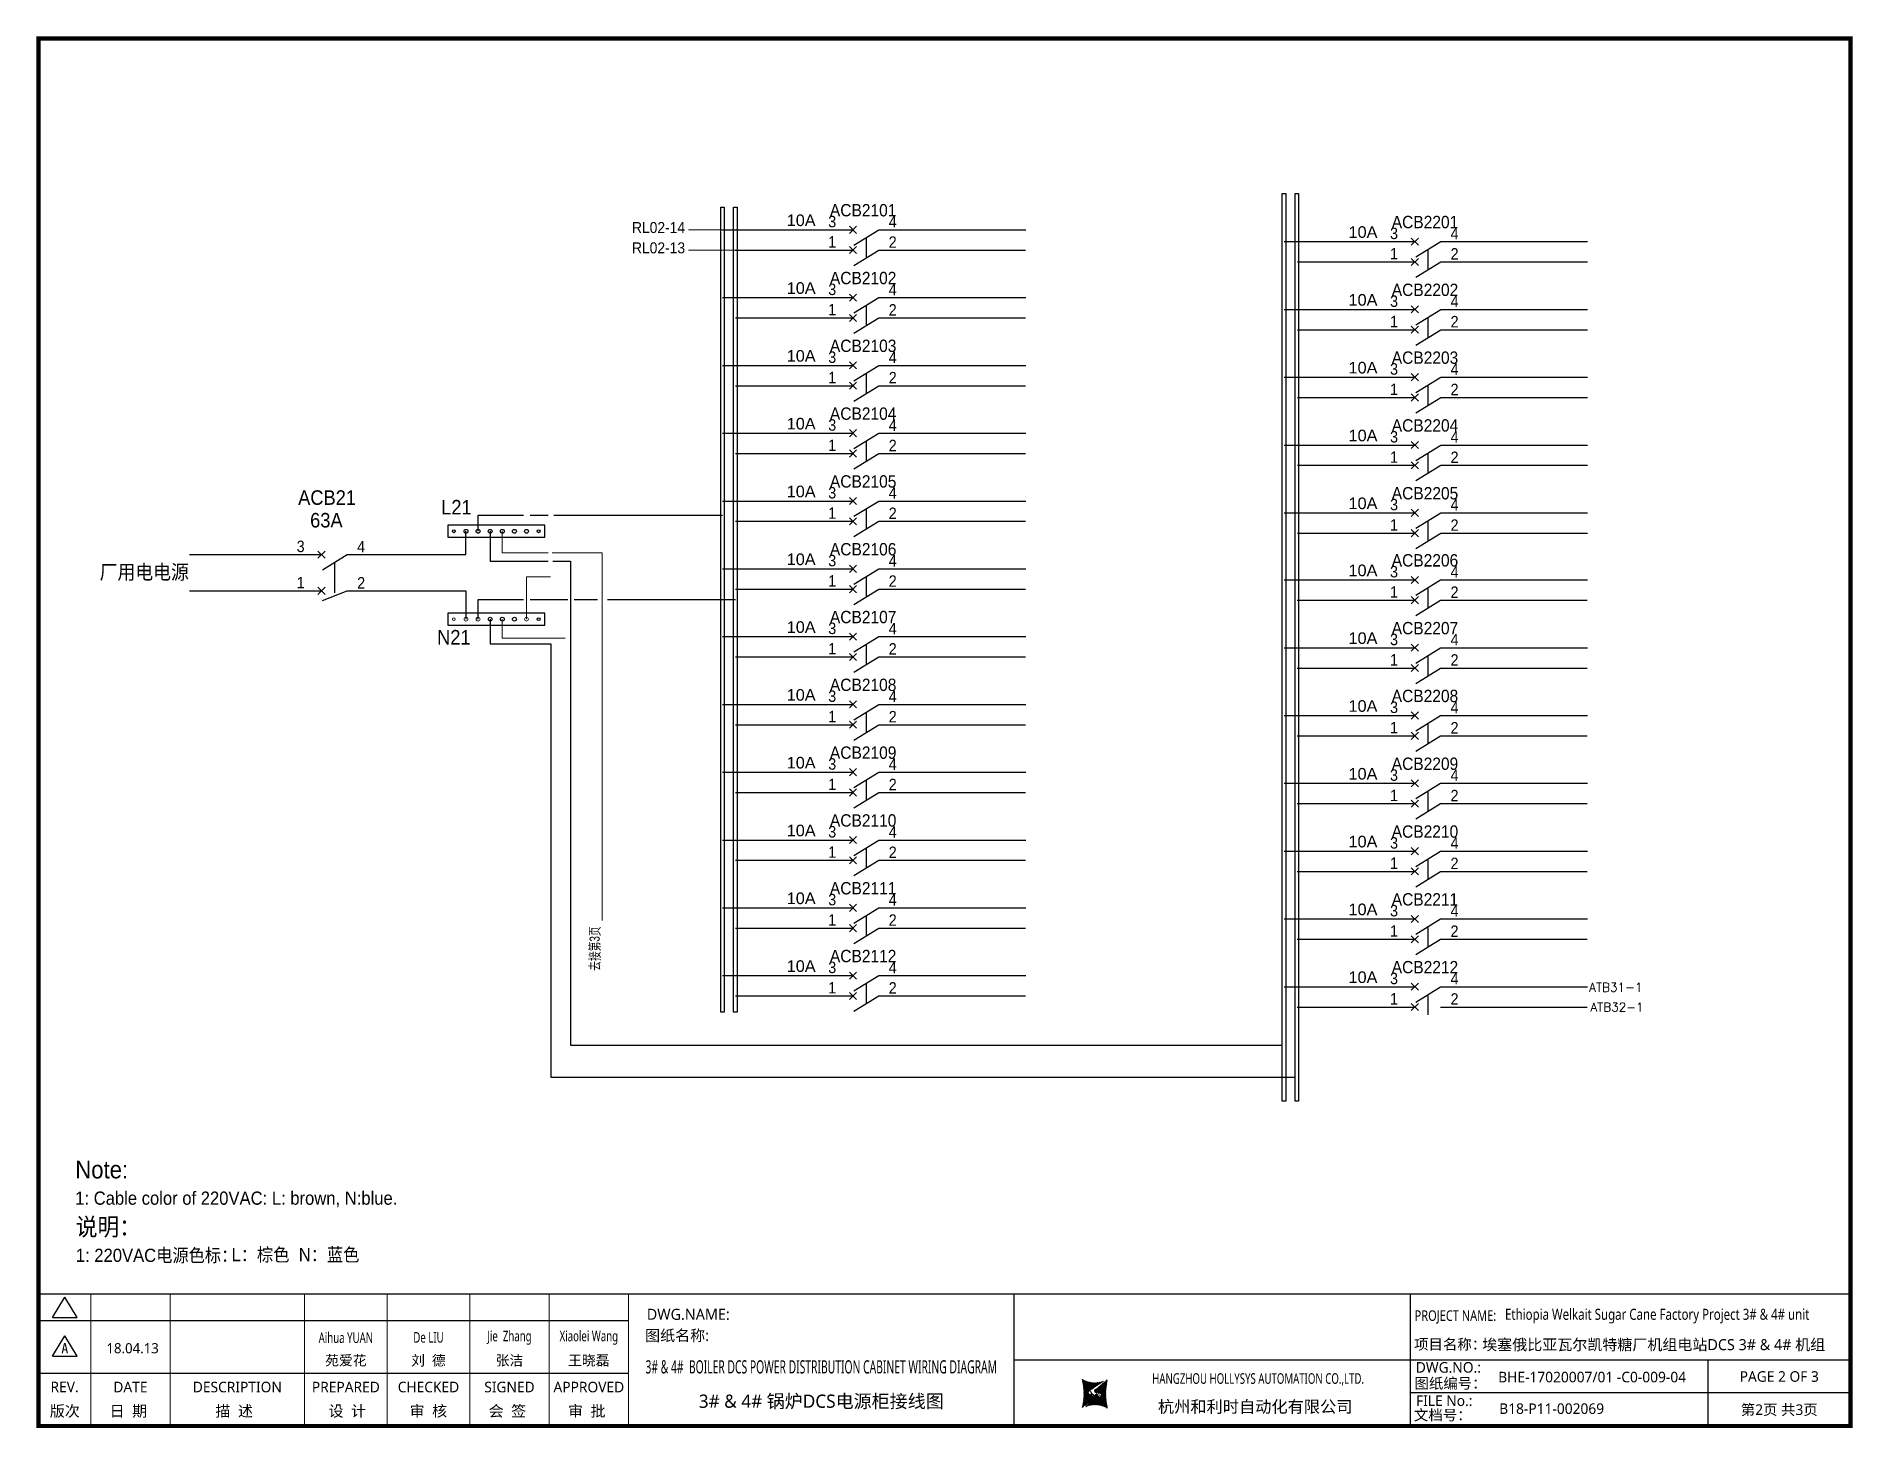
# Model space of a CAD drawing. Extents: x 81437 to 204847, y -54769 to -29444.
# Drawn here: x 101462 to 105587, y -50082 to -46919 of the extents above; entities that cross this region are included whole.
import ezdxf
from ezdxf.enums import TextEntityAlignment as Align
from ezdxf.lldxf.tags import DXFTag

# ---------------------------------------------------------------- set-up
doc = ezdxf.new("R2010")
doc.units = 0
doc.header["$LTSCALE"] = 100
doc.header["$MEASUREMENT"] = 0
for name, color, linetype in [('t', 1, 'Continuous'), ('标准图框及表格', 7, 'Continuous'), ('空气开关', 7, 'Continuous')]:
    doc.layers.add(name, color=color, linetype=linetype)
doc.layers.add('细实线', color=7, linetype='Continuous', lineweight=20)
doc.styles.add('HZ', font='arial.ttf', dxfattribs={"width": 0.7})
doc.styles.add('SIMPLEX', font='simplex')
doc.styles.get("Standard").update_dxf_attribs({"font": ''})
doc.styles.add('微软雅黑', font='')
doc.styles.get('Standard').set_extended_font_data('SimSun')
doc.styles.get('微软雅黑').set_extended_font_data('Microsoft YaHei')
tags = doc.linetypes.add('CENTER', pattern=[2, 1.25, -0.25, 0.25, -0.25]).pattern_tags.tags
tags[10:11] = [DXFTag(74, 4), DXFTag(75, 0), DXFTag(340, '0'), DXFTag(46, 1.0), DXFTag(50, 0.0), DXFTag(44, 0.0), DXFTag(45, 0.0)]
tags[8:9] = [DXFTag(74, 4), DXFTag(75, 0), DXFTag(340, '0'), DXFTag(46, 1.0), DXFTag(50, 0.0), DXFTag(44, 0.0), DXFTag(45, 0.0)]
tags[6:7] = [DXFTag(74, 4), DXFTag(75, 0), DXFTag(340, '0'), DXFTag(46, 1.0), DXFTag(50, 0.0), DXFTag(44, 0.0), DXFTag(45, 0.0)]
tags[4:5] = [DXFTag(74, 4), DXFTag(75, 0), DXFTag(340, '0'), DXFTag(46, 1.0), DXFTag(50, 0.0), DXFTag(44, 0.0), DXFTag(45, 0.0)]
tags = doc.linetypes.add('HIDDEN', pattern=[0.375, 0.25, -0.125]).pattern_tags.tags
tags[6:7] = [DXFTag(74, 4), DXFTag(75, 0), DXFTag(340, '0'), DXFTag(46, 1.0), DXFTag(50, 0.0), DXFTag(44, 0.0), DXFTag(45, 0.0)]
tags[4:5] = [DXFTag(74, 4), DXFTag(75, 0), DXFTag(340, '0'), DXFTag(46, 1.0), DXFTag(50, 0.0), DXFTag(44, 0.0), DXFTag(45, 0.0)]
pattern_1 = [(45, (-6.162819773475348, -58.86246267448996), (-0.736262898216564, 0.7362628982165641), [])]

msp = doc.modelspace()

# ---------------------------------------------------------------- texts
at = {"style": 'HZ', "width": 0.9}
for s, p in [('ACB21', (102056.850864225, -47983.22419045451)), ('L21', (102381.8089693573, -48005.05697354597)), ('63A', (102084.0573888478, -48034.6569695511)), ('厂用电电源', (101605.9911170893, -48152.29614709165)), ('N21', (102372.4128323573, -48300.51328143255))]:
    msp.add_text(s, height=33, dxfattribs=at).set_placement(p)
at = {"style": 'HZ', "width": 0.7}
msp.add_text('去接第3页', height=23.1, rotation=90, dxfattribs=at).set_placement((102741.8469194637, -49041.46393295265))
at = {"color": 7, "linetype": 'HIDDEN', "lineweight": -3, "style": 'SIMPLEX'}
for s, p in [('ATB31-1', (105049.4963369647, -49079.14076117169)), ('ATB32-1', (105052.2646284642, -49123.95247149019))]:
    msp.add_text(s, height=20, dxfattribs=at).set_placement(p, align=Align.MIDDLE)
at = {"color": 3, "style": 'HZ', "width": 0.9}
for s, height, p in [('Note:', 40, (101550.5714917605, -49513.14536864935)), ('1: Cable color of 220VAC: L: brown, N:blue.', 30, (101550.5714917605, -49572.89080493677)), ('说明：', 40, (101551.9889403423, -49643.02953282539)), ('说明：', 40, (101551.9889403423, -49643.02953282539)), ('L：棕色', 30, (101905.6452731962, -49701.34334675405)), ('N：蓝色', 30, (102058.262742084, -49701.34350930493)), ('1: 220VAC电源色标：', 30, (101551.9889403423, -49702.77496911281))]:
    msp.add_text(s, height=height, dxfattribs=at).set_placement(p)
at = {"layer": '空气开关', "style": 'HZ', "width": 0.9}
for s, p in [('3', (103260.7332377185, -47352.83778423125)), ('4', (103398.1457373009, -47353.29594866418)), ('3', (104536.7738990415, -47379.67634184136)), ('4', (104674.1863986239, -47380.13450627429)), ('1', (103260.7332377185, -47398.94941966275)), ('2', (103398.1457373009, -47399.40758409568)), ('1', (104536.7738990415, -47425.78797727286)), ('2', (104674.1863986239, -47426.24614170579)), ('3', (103260.7332377185, -47506.83778423125)), ('4', (103398.1457373009, -47507.29594866418)), ('3', (104536.7738990415, -47533.67634184136)), ('4', (104674.1863986239, -47534.13450627429)), ('1', (103260.7332377185, -47552.94941966275)), ('2', (103398.1457373009, -47553.40758409568)), ('1', (104536.7738990415, -47579.78797727286)), ('2', (104674.1863986239, -47580.24614170579)), ('3', (103260.7332377185, -47660.83778423125)), ('4', (103398.1457373009, -47661.29594866418)), ('1', (103260.7332377185, -47706.94941966275)), ('2', (103398.1457373009, -47707.40758409568)), ('3', (104536.7738990415, -47687.67634184136)), ('4', (104674.1863986239, -47688.13450627429)), ('1', (104536.7738990415, -47733.78797727286)), ('2', (104674.1863986239, -47734.24614170579)), ('3', (103260.7332377185, -47814.83778423125)), ('4', (103398.1457373009, -47815.29594866418)), ('1', (103260.7332377185, -47860.94941966275)), ('2', (103398.1457373009, -47861.40758409568)), ('3', (104536.7738990415, -47841.67634184136)), ('4', (104674.1863986239, -47842.13450627429)), ('1', (104536.7738990415, -47887.78797727286)), ('2', (104674.1863986239, -47888.24614170579)), ('3', (103260.7332377185, -47968.83778423125)), ('4', (103398.1457373009, -47969.29594866418)), ('3', (104536.7738990415, -47995.67634184136)), ('4', (104674.1863986239, -47996.13450627429)), ('1', (103260.7332377185, -48014.94941966275)), ('2', (103398.1457373009, -48015.40758409568)), ('1', (104536.7738990415, -48041.78797727286)), ('2', (104674.1863986239, -48042.24614170579)), ('3', (102053.4435880533, -48090.55380667468)), ('4', (102190.8560876357, -48091.01197110761)), ('3', (103260.7332377185, -48122.83778423125)), ('4', (103398.1457373009, -48123.29594866418)), ('3', (104536.6949988279, -48148.06451643958)), ('4', (104674.1074984103, -48148.52268087251)), ('1', (102053.4435880533, -48172.96544210617)), ('2', (102190.8560876357, -48173.4236065391)), ('1', (103260.7332377185, -48168.94941966275)), ('2', (103398.1457373009, -48169.40758409568)), ('1', (104536.6949988279, -48194.17615187108)), ('2', (104674.1074984103, -48194.63431630401)), ('3', (103260.7332377185, -48276.83778423128)), ('4', (103398.1457373009, -48277.29594866418)), ('1', (103260.7332377185, -48322.94941966275)), ('2', (103398.1457373009, -48323.40758409568)), ('3', (104536.6949988279, -48302.0645164396)), ('4', (104674.1074984103, -48302.52268087251)), ('1', (104536.6949988279, -48348.17615187108)), ('2', (104674.1074984103, -48348.63431630401)), ('3', (103260.7332377185, -48430.83778423128)), ('4', (103398.1457373009, -48431.29594866418)), ('3', (104536.6949988279, -48456.0645164396)), ('4', (104674.1074984103, -48456.52268087251)), ('1', (103260.7332377185, -48476.94941966275)), ('2', (103398.1457373009, -48477.40758409568)), ('1', (104536.6949988279, -48502.17615187108)), ('2', (104674.1074984103, -48502.63431630401)), ('3', (103260.7332377185, -48584.83778423128)), ('4', (103398.1457373009, -48585.29594866418)), ('3', (104536.6949988279, -48610.0645164396)), ('4', (104674.1074984103, -48610.52268087251)), ('1', (103260.7332377185, -48630.94941966275)), ('2', (103398.1457373009, -48631.40758409568)), ('1', (104536.6949988279, -48656.17615187108)), ('2', (104674.1074984103, -48656.63431630401)), ('3', (103260.7332377185, -48738.83778423128)), ('4', (103398.1457373009, -48739.29594866418)), ('1', (103260.7332377185, -48784.94941966275)), ('2', (103398.1457373009, -48785.40758409568)), ('3', (104536.6949988279, -48764.0645164396)), ('4', (104674.1074984103, -48764.52268087251)), ('1', (104536.6949988279, -48810.17615187108)), ('2', (104674.1074984103, -48810.63431630401)), ('3', (103260.7332377185, -48892.83778423128)), ('4', (103398.1457373009, -48893.29594866418)), ('1', (103260.7332377185, -48938.94941966275)), ('2', (103398.1457373009, -48939.40758409568)), ('3', (104536.6949988279, -48918.0645164396)), ('4', (104674.1074984103, -48918.52268087251)), ('1', (104536.6949988279, -48964.17615187108)), ('2', (104674.1074984103, -48964.63431630401)), ('3', (103260.7332377185, -49046.83778423128)), ('4', (103398.1457373009, -49047.29594866418)), ('3', (104536.6949988279, -49072.0645164396)), ('4', (104674.1074984103, -49072.52268087251)), ('1', (103260.7332377185, -49092.94941966275)), ('2', (103398.1457373009, -49093.40758409568)), ('1', (104536.6949988279, -49118.17615187108)), ('2', (104674.1074984103, -49118.63431630401))]:
    msp.add_text(s, height=26.00961058081033, dxfattribs=at).set_placement(p)

# ---------------------------------------------------------------- blocks, each defined once
blk = doc.blocks.new('供电端子')
at = {"style": 'HZ', "width": 0.7}
blk.add_attdef('供电端子', (0, 0), '', height=17, dxfattribs=at)
blk = doc.blocks.new('图框')
at = {"layer": '标准图框及表格'}
h = blk.add_hatch(dxfattribs=at)
h.set_pattern_fill('ANSI31', color=5, scale=8.329863809039892, style=0)
h.set_pattern_definition(pattern_1)
edge = h.paths.add_edge_path()
edge.add_arc((2393.094436262916, -3057.016314091056), 55.18534773488954, 238.1092081981581, 291.6531626184834)
edge.add_line((2413.457117633552, -3108.307481089123), (2382.362679957259, -3129.105284474292))
edge.add_arc((2232.744557938924, -3137.191253253037), 135.3602868968974, 346.3915348661821, 374.2500326978034)
edge.add_line((2364.304773850054, -3169.039594784347), (2391.343418124445, -3146.7148906974))
edge.add_line((2385.17637942767, -3139.143911424919), (2389.981166822123, -3139.761302572286))
edge.add_spline(control_points=[(2391.307199095063, -3146.750097628447), (2392.196661605914, -3145.885543305817), (2393.808172678844, -3144.319160410171), (2393.706362376579, -3140.114756849009), (2391.263680388605, -3139.875266105763), (2389.959101290711, -3139.747359722689)], knot_values=[0, 0, 0, 0, 6.844331067525468, 12.40042740766005, 18.76924275352248, 18.76924275352248, 18.76924275352248, 18.76924275352248], weights=[1, 1, 1, 1, 1, 1], degree=3, periodic=0)
edge.add_spline(control_points=[(2382.352543285211, -3129.127895979397), (2381.626555155563, -3129.73152025812), (2380.315378592357, -3130.821700626719), (2379.381276507607, -3132.24510027398), (2378.964379386169, -3132.880374753903)], knot_values=[0, 0, 0, 0, 5.253673658024614, 9.488438564008057, 9.488438564008057, 9.488438564008057, 9.488438564008057], weights=[1, 1, 1, 1, 1], degree=3, periodic=0)
edge.add_spline(control_points=[(2380.109845815059, -3131.144179531064), (2379.558651433159, -3131.767985770505), (2378.469607692277, -3133.249177120419), (2378.75000888206, -3136.59141356358), (2381.696031569307, -3138.758015293683), (2384.022624161043, -3139.007997601494), (2385.15175362843, -3139.129317677358)], knot_values=[10.66597461496156, 10.66597461496156, 10.66597461496156, 10.66597461496156, 18.97770399508879, 28.89455822145742, 41.119553648298, 52.64692538081317, 52.64692538081317, 52.64692538081317, 52.64692538081317], weights=[1, 1, 1, 1, 1, 1, 1], degree=3, periodic=0)
h = blk.add_hatch(dxfattribs=at)
h.set_pattern_fill('ANSI31', color=3, scale=8.329863809039892, style=0)
h.set_pattern_definition(pattern_1)
edge = h.paths.add_edge_path()
edge.add_line((2396.306912351669, -3134.638821765021), (2401.543221691929, -3135.303048767099))
edge.add_spline(control_points=[(2394.881673431148, -3127.632408877759), (2393.992210920092, -3128.496963200258), (2392.380699847337, -3130.063346096064), (2392.482510149457, -3134.26774965708), (2394.925192137576, -3134.507240400384), (2396.229771235499, -3134.635146783385)], knot_values=[0, 0, 0, 0, 6.844331067526932, 12.40042740766158, 18.76924275352342, 18.76924275352342, 18.76924275352342, 18.76924275352342], weights=[1, 1, 1, 1, 1, 1], degree=3, periodic=0)
edge.add_line((2421.884098676157, -3105.342911721815), (2394.845454401773, -3127.667615808762))
edge.add_spline(control_points=[(2406.462349776273, -3142.781070641064), (2406.85282482484, -3142.285248106444), (2407.700959278394, -3140.915136680455), (2407.438863643569, -3137.791092942495), (2404.4928409567, -3135.624491212552), (2402.166248364556, -3135.374508904741), (2401.037118897577, -3135.253188828716)], knot_values=[12.65408913243743, 12.65408913243743, 12.65408913243743, 12.65408913243743, 18.97770399508879, 28.89455822145742, 41.119553648298, 52.64692538081317, 52.64692538081317, 52.64692538081317, 52.64692538081317], weights=[1, 1, 1, 1, 1, 1, 1], degree=3, periodic=0)
edge.add_line((2405.463463917236, -3143.838156073773), (2406.618423075823, -3142.594514654259))
edge.add_line((2403.858524028219, -3145.261600863971), (2405.463463917236, -3143.838156073904))
edge.add_line((2372.73175489228, -3166.075025417009), (2403.826192568573, -3145.277222031841))
edge.add_arc((2393.094436262916, -3217.366192415033), 55.18534773488965, 58.10920819815809, 111.6531626184834)
edge.add_arc((2553.444314586908, -3137.191253253037), 135.360286896897, 166.3915348661823, 194.2500326978024)
at = {"color": 7}
for p, q in [((2209.47921527367, -2910.443887418679), (2209.47921527367, -3210.443887418679)), ((3109.47921527367, -2910.443887418679), (3109.47921527367, -3210.443887418679)), ((-6.162819773475348, -2970.443887418679), (1333.995352829523, -2970.443887418679)), ((-6.162819773475348, -3090.443887418679), (1333.995352829523, -3090.443887418679)), ((2209.47921527367, -3060.443887418679), (3109.47921527367, -3060.443887418679)), ((3109.47921527367, -3060.443887418679), (4109.47921527367, -3060.443887418679)), ((3785.62275226965, -3060.443887418679), (3785.62275226965, -3210.443887418679)), ((4109.47921527367, -3135.443887418679), (3109.47921527367, -3135.443887418679))]:
    blk.add_line(p, q, dxfattribs=at)
at = {"color": 7, "const_width": 3}
blk.add_lwpolyline([(4109.47921527367, -2910.443887418679), (-6.162819773475348, -2910.443887418679)], dxfattribs=at)
at = {"layer": 't', "color": 7}
for p, q in [((25.78656344305637, -2963.855076038152), (53.73638948711596, -2917.984787991318)), ((81.68621553114644, -2963.855076038152), (53.73638948711596, -2917.984787991318)), ((25.78656344305637, -2963.855076038152), (81.68621553114644, -2963.855076038152)), ((25.78656344305637, -3051.839702165522), (53.73638948711596, -3005.969414118631)), ((81.68621553114644, -3051.839702165522), (53.73638948711596, -3005.969414118631)), ((25.78656344305637, -3051.839702165522), (81.68621553114644, -3051.839702165522))]:
    blk.add_line(p, q, dxfattribs=at)
at = {"layer": 't', "color": 7, "const_width": 9.61519705431492}
blk.add_lwpolyline([(4109.47921527367, -3210.443887418679), (4109.47921527367, -58.86246267448996), (-6.162819773475348, -58.86246267448996), (-6.162819773475348, -3210.443887418679)], close=True, dxfattribs=at)
at = {"layer": 't', "color": 7, "const_width": 2.40379926357873}
for points in [[(112.6024995874977, -2911.645787050457), (112.6024995874977, -3210.443887418679)], [(292.8874443558816, -2911.645787050457), (292.8874443558816, -3210.443887418679)], [(598.2254953145239, -2911.645787050457), (598.2254953145239, -3215.27550872017)], [(785.8254793036103, -2911.645787050457), (785.8254793036103, -3215.27550872017)], [(973.4254632926677, -2911.645787050457), (973.4254632926677, -3215.27550872017)], [(1153.71040806111, -2911.645787050457), (1153.71040806111, -3215.27550872017)], [(1333.995352829523, -2911.645787050457), (1333.995352829523, -3215.27550872017)]]:
    blk.add_lwpolyline(points, dxfattribs=at)
at = {"color": 7, "linetype": 'CENTER', "style": '微软雅黑'}
for s, height, p in [('项目名称：', 24, (3118.237888517288, -3036.94681899895)), ('图纸编号：', 24, (3119.058468482224, -3125.527001057468)), ('杭州和利时自动化有限公司', 27, (2536.38633266712, -3179.976961063531)), ('文档号：', 24, (3117.869572934458, -3197.591179766443))]:
    blk.add_text(s, height=height, dxfattribs=at).set_placement(p)
at = {"color": 7, "style": '微软雅黑', "flags": 8}
for tag, p, height in [('DWG.NAME:', (1375.473639447489, -2969.2419877869), 25), ('DWG.NO.:', (3122.023352488108, -3089.264933317976), 24), ('图纸编号', (3309.199899152482, -3111.267140832559), 24), ('FILENO.:', (3122.509725826509, -3164.966587124836), 24), ('文档号', (3311.563545755656, -3182.994948628203), 24)]:
    blk.add_attdef(tag, p, '', height=height, dxfattribs=at)
at = {"color": 7, "style": '微软雅黑', "width": 0.8, "flags": 8}
for tag, p, height in [('PROJECTNAME:', (3119.317365890063, -2971.670387076527), 24), ('PROJECT_NAME', (3324.743137664682, -2969.191656158461), 25)]:
    blk.add_attdef(tag, p, '', height=height, dxfattribs=at)
at = {"color": 7, "style": '微软雅黑', "flags": 8}
for tag, height, width, p in [('RENLIU', 24, 0.7, (692.0254873090671, -3009.243060483925)), ('SHUFENWANG', 24, 0.7, (879.6254712981536, -3009.243060483925)), ('FANGHOU', 24, 0.7, (1063.567935676903, -3009.243060483925)), ('DANDANLI', 24, 0.7, (1243.852880445316, -3009.243060483925)), ('#10STATIONONTROLCABINETCOVER', 30, 0.6, (1771.737284051596, -3076.044837234568)), ('HANGZHOUHOLLYSYSAUTOMATIONCO.,LTD.', 24, 0.7, (2763.919484516009, -3104.577265918681))]:
    blk.add_attdef(tag, text='', height=height, dxfattribs=dict(at, width=width)).set_placement(p, align=Align.MIDDLE)
for tag, p in [('图纸名称:', (1371.649552043295, -3024.785799731683)), ('项目名称', (3272.897224152879, -3045.626842364768))]:
    blk.add_attdef(tag, text='', height=25, dxfattribs=at).set_placement(p, align=Align.BOTTOM_LEFT)
at = {"color": 7, "flags": 8}
blk.add_attdef('A', text='', height=23, dxfattribs=at).set_placement((53.73638948711596, -3033.744016823508), align=Align.MIDDLE)
at = {"color": 7, "style": '微软雅黑', "flags": 8}
for tag, height, p in [('设计时间', 23, (207.7030023673433, -3033.744016823508)), ('刘仁', 23, (692.0254873090671, -3061.050838701933)), ('王姝芬', 23, (879.6254712981536, -3061.050838701933)), ('侯方', 23, (1063.567935676903, -3061.050838701933)), ('李丹丹', 23, (1243.852880445316, -3061.050838701933)), ('PAGEXOFX', 24, (3947.55098377166, -3097.943887418679)), ('REV.', 24, (53.21983990701119, -3121.911417548025)), ('DATE', 24, (202.7449719716897, -3121.911417548025)), ('DESCRIPTION', 24, (445.5564698352027, -3121.911417548025)), ('PREPARED', 24, (692.0254873090671, -3121.911417548025)), ('CHECKED', 24, (879.625471298139, -3121.911417548025)), ('SIGNED', 24, (1063.567935676889, -3121.911417548025)), ('APPROVED', 24, (1243.852880445316, -3121.911417548025)), ('图纸名称', 30, (1771.737284051596, -3153.557526718527)), ('第几页共几页', 24, (3947.55098377166, -3172.943887418679))]:
    blk.add_attdef(tag, text='', height=height, dxfattribs=at).set_placement(p, align=Align.MIDDLE)
at = {"layer": 't', "color": 7, "style": '微软雅黑'}
for s, p in [('版次', (53.73638948711596, -3176.462903945333)), ('日  期', (198.0371495971121, -3176.462903945333)), ('描  述', (438.3267756979694, -3176.462903945333)), ('设  计', (695.3342144116759, -3176.462903945333)), ('审  核', (879.4319590690502, -3176.462903945333)), ('会  签', (1058.860113302311, -3176.462903945333)), ('审  批', (1239.145058070724, -3176.462903945333))]:
    blk.add_text(s, height=25, dxfattribs=at).set_placement(p, align=Align.MIDDLE_CENTER)
at = {"layer": '标准图框及表格', "color": 5, "style": 'HZ'}
for s, p in [('pgqh', (2367.722055843864, -3118.539690870716)), ('hollilas', (2367.889081852576, -3144.830947292762))]:
    blk.add_text(s, height=5.205656721233694, dxfattribs=at).set_placement(p)
at = {"layer": '标准图框及表格', "color": 3, "style": 'HZ'}
for s, height, p in [('auto', 8.676094535389492, (2394.744307490306, -3133.062499086471)), ('hollysys', 4.338047267694746, (2396.375285240625, -3158.593924068552))]:
    blk.add_text(s, height=height, dxfattribs=at).set_placement(p)

# ---------------------------------------------------------------- linework, layer by layer
at = {"color": 6}
for p, q in [((103325.2348847438, -47366.6246254008), (103309.0511270492, -47350.44086770613)), ((103309.0511270492, -47366.6246254008), (103325.2348847438, -47350.44086770613)), ((103309.0511270492, -47412.7362608323), (103325.2348847438, -47396.55250313763)), ((103325.2348847438, -47412.7362608323), (103309.0511270492, -47396.55250313763)), ((103319.2250622716, -47393.3207327311), (103375.6967372077, -47358.53274655346)), ((104601.2755460668, -47393.46318301091), (104585.0917883722, -47377.27942531624)), ((104585.0917883722, -47393.46318301091), (104601.2755460668, -47377.27942531624)), ((104595.2657235946, -47420.15929034121), (104651.7373985307, -47385.37130416358)), ((103319.2250622716, -47439.4323681626), (103375.6967372077, -47404.64438198497)), ((104585.0917883722, -47439.57481844242), (104601.2755460668, -47423.39106074774)), ((104601.2755460668, -47439.57481844242), (104585.0917883722, -47423.39106074774)), ((104595.2657235946, -47466.27092577271), (104651.7373985307, -47431.48293959508)), ((103325.2348847438, -47520.6246254008), (103309.0511270492, -47504.44086770613)), ((103309.0511270492, -47520.6246254008), (103325.2348847438, -47504.44086770613)), ((103319.2250622716, -47547.3207327311), (103375.6967372077, -47512.53274655346)), ((103325.2348847438, -47566.7362608323), (103309.0511270492, -47550.55250313763)), ((103309.0511270492, -47566.7362608323), (103325.2348847438, -47550.55250313763)), ((103319.2250622716, -47593.4323681626), (103375.6967372077, -47558.64438198497)), ((104601.2755460668, -47547.46318301091), (104585.0917883722, -47531.27942531624)), ((104585.0917883722, -47547.46318301091), (104601.2755460668, -47531.27942531624)), ((104595.2657235946, -47574.15929034121), (104651.7373985307, -47539.37130416358)), ((104601.2755460668, -47593.57481844242), (104585.0917883722, -47577.39106074774)), ((104585.0917883722, -47593.57481844242), (104601.2755460668, -47577.39106074774)), ((104595.2657235946, -47620.27092577271), (104651.7373985307, -47585.48293959508)), ((103309.0511270492, -47674.6246254008), (103325.2348847438, -47658.44086770613)), ((103325.2348847438, -47674.6246254008), (103309.0511270492, -47658.44086770613)), ((103319.2250622716, -47701.3207327311), (103375.6967372077, -47666.53274655346)), ((104585.0917883722, -47701.46318301091), (104601.2755460668, -47685.27942531624)), ((104601.2755460668, -47701.46318301091), (104585.0917883722, -47685.27942531624)), ((103309.0511270492, -47720.7362608323), (103325.2348847438, -47704.55250313763)), ((103325.2348847438, -47720.7362608323), (103309.0511270492, -47704.55250313763)), ((103319.2250622716, -47747.4323681626), (103375.6967372077, -47712.64438198497)), ((104595.2657235946, -47728.15929034121), (104651.7373985307, -47693.37130416358)), ((104585.0917883722, -47747.57481844242), (104601.2755460668, -47731.39106074774)), ((104601.2755460668, -47747.57481844242), (104585.0917883722, -47731.39106074774)), ((104595.2657235946, -47774.27092577271), (104651.7373985307, -47739.48293959508)), ((103325.2348847438, -47828.6246254008), (103309.0511270492, -47812.44086770613)), ((103309.0511270492, -47828.6246254008), (103325.2348847438, -47812.44086770613)), ((103319.2250622716, -47855.3207327311), (103375.6967372077, -47820.53274655346)), ((104601.2755460668, -47855.46318301091), (104585.0917883722, -47839.27942531624)), ((104585.0917883722, -47855.46318301091), (104601.2755460668, -47839.27942531624)), ((104595.2657235946, -47882.15929034121), (104651.7373985307, -47847.37130416358)), ((103325.2348847438, -47874.7362608323), (103309.0511270492, -47858.55250313763)), ((103309.0511270492, -47874.7362608323), (103325.2348847438, -47858.55250313763)), ((103319.2250622716, -47901.4323681626), (103375.6967372077, -47866.64438198497)), ((104601.2755460668, -47901.57481844242), (104585.0917883722, -47885.39106074774)), ((104585.0917883722, -47901.57481844242), (104601.2755460668, -47885.39106074774)), ((104595.2657235946, -47928.27092577271), (104651.7373985307, -47893.48293959508)), ((103309.0511270492, -47982.6246254008), (103325.2348847438, -47966.44086770613)), ((103325.2348847438, -47982.6246254008), (103309.0511270492, -47966.44086770613)), ((103319.2250622716, -48009.3207327311), (103375.6967372077, -47974.53274655346)), ((103309.0511270492, -48028.7362608323), (103325.2348847438, -48012.55250313763)), ((103325.2348847438, -48028.7362608323), (103309.0511270492, -48012.55250313763)), ((104585.0917883722, -48009.46318301091), (104601.2755460668, -47993.27942531624)), ((104601.2755460668, -48009.46318301091), (104585.0917883722, -47993.27942531624)), ((104595.2657235946, -48036.15929034121), (104651.7373985307, -48001.37130416358)), ((103319.2250622716, -48055.4323681626), (103375.6967372077, -48020.64438198497)), ((104585.0917883722, -48055.57481844242), (104601.2755460668, -48039.39106074774)), ((104601.2755460668, -48055.57481844242), (104585.0917883722, -48039.39106074774)), ((104595.2657235946, -48082.27092577271), (104651.7373985307, -48047.48293959508)), ((103325.2348847438, -48136.6246254008), (103309.0511270492, -48120.44086770613)), ((103309.0511270492, -48136.6246254008), (103325.2348847438, -48120.44086770613)), ((103319.2250622716, -48163.3207327311), (103375.6967372077, -48128.53274655346)), ((103325.2348847438, -48182.7362608323), (103309.0511270492, -48166.55250313763)), ((103309.0511270492, -48182.7362608323), (103325.2348847438, -48166.55250313763)), ((103319.2250622716, -48209.4323681626), (103375.6967372077, -48174.64438198497)), ((104601.1966458532, -48161.85135760914), (104585.0128881585, -48145.66759991446)), ((104585.0128881585, -48161.85135760914), (104601.1966458532, -48145.66759991446)), ((104595.1868233809, -48188.54746493943), (104651.6584983171, -48153.7594787618)), ((104601.1966458532, -48207.96299304064), (104585.0128881585, -48191.77923534597)), ((104585.0128881585, -48207.96299304064), (104601.1966458532, -48191.77923534597)), ((104595.1868233809, -48234.65910037092), (104651.6584983171, -48199.8711141933)), ((103325.2348847438, -48290.6246254008), (103309.0511270492, -48274.44086770613)), ((103309.0511270492, -48290.6246254008), (103325.2348847438, -48274.44086770613)), ((103319.2250622716, -48317.3207327311), (103375.6967372077, -48282.53274655346)), ((104601.1966458532, -48315.85135760914), (104585.0128881585, -48299.66759991446)), ((104585.0128881585, -48315.85135760914), (104601.1966458532, -48299.66759991446)), ((103325.2348847438, -48336.7362608323), (103309.0511270492, -48320.55250313763)), ((103309.0511270492, -48336.7362608323), (103325.2348847438, -48320.55250313763)), ((103319.2250622716, -48363.4323681626), (103375.6967372077, -48328.64438198497)), ((104601.1966458532, -48361.96299304064), (104585.0128881585, -48345.77923534597)), ((104585.0128881585, -48361.96299304064), (104601.1966458532, -48345.77923534597)), ((104595.1868233809, -48342.54746493943), (104651.6584983171, -48307.7594787618)), ((104595.1868233809, -48388.65910037092), (104651.6584983171, -48353.8711141933)), ((103309.0511270492, -48444.6246254008), (103325.2348847438, -48428.44086770613)), ((103325.2348847438, -48444.6246254008), (103309.0511270492, -48428.44086770613)), ((103319.2250622716, -48471.3207327311), (103375.6967372077, -48436.53274655346)), ((104585.0128881585, -48469.85135760914), (104601.1966458532, -48453.66759991446)), ((104601.1966458532, -48469.85135760914), (104585.0128881585, -48453.66759991446)), ((104595.1868233809, -48496.54746493943), (104651.6584983171, -48461.7594787618)), ((103309.0511270492, -48490.7362608323), (103325.2348847438, -48474.55250313763)), ((103325.2348847438, -48490.7362608323), (103309.0511270492, -48474.55250313763)), ((103319.2250622716, -48517.4323681626), (103375.6967372077, -48482.64438198497)), ((104585.0128881585, -48515.96299304064), (104601.1966458532, -48499.77923534597)), ((104601.1966458532, -48515.96299304064), (104585.0128881585, -48499.77923534597)), ((104595.1868233809, -48542.65910037092), (104651.6584983171, -48507.8711141933)), ((103325.2348847438, -48598.6246254008), (103309.0511270492, -48582.44086770613)), ((103309.0511270492, -48598.6246254008), (103325.2348847438, -48582.44086770613)), ((103319.2250622716, -48625.3207327311), (103375.6967372077, -48590.53274655346)), ((103325.2348847438, -48644.7362608323), (103309.0511270492, -48628.55250313763)), ((103309.0511270492, -48644.7362608323), (103325.2348847438, -48628.55250313763)), ((103319.2250622716, -48671.4323681626), (103375.6967372077, -48636.64438198497)), ((104601.1966458532, -48623.85135760914), (104585.0128881585, -48607.66759991446)), ((104585.0128881585, -48623.85135760914), (104601.1966458532, -48607.66759991446)), ((104595.1868233809, -48650.54746493943), (104651.6584983171, -48615.7594787618)), ((104601.1966458532, -48669.96299304064), (104585.0128881585, -48653.77923534597)), ((104585.0128881585, -48669.96299304064), (104601.1966458532, -48653.77923534597)), ((104595.1868233809, -48696.65910037092), (104651.6584983171, -48661.8711141933)), ((103325.2348847438, -48752.6246254008), (103309.0511270492, -48736.44086770613)), ((103309.0511270492, -48752.6246254008), (103325.2348847438, -48736.44086770613)), ((103319.2250622716, -48779.3207327311), (103375.6967372077, -48744.53274655346)), ((103325.2348847438, -48798.7362608323), (103309.0511270492, -48782.55250313763)), ((103309.0511270492, -48798.7362608323), (103325.2348847438, -48782.55250313763)), ((103319.2250622716, -48825.4323681626), (103375.6967372077, -48790.64438198497)), ((104601.1966458532, -48777.85135760914), (104585.0128881585, -48761.66759991446)), ((104585.0128881585, -48777.85135760914), (104601.1966458532, -48761.66759991446)), ((104595.1868233809, -48804.54746493943), (104651.6584983171, -48769.7594787618)), ((104601.1966458532, -48823.96299304064), (104585.0128881585, -48807.77923534597)), ((104585.0128881585, -48823.96299304064), (104601.1966458532, -48807.77923534597)), ((104595.1868233809, -48850.65910037092), (104651.6584983171, -48815.8711141933)), ((103325.2348847438, -48906.6246254008), (103309.0511270492, -48890.44086770613)), ((103309.0511270492, -48906.6246254008), (103325.2348847438, -48890.44086770613)), ((103319.2250622716, -48933.3207327311), (103375.6967372077, -48898.53274655346)), ((104601.1966458532, -48931.85135760914), (104585.0128881585, -48915.66759991446)), ((104585.0128881585, -48931.85135760914), (104601.1966458532, -48915.66759991446)), ((104595.1868233809, -48958.54746493943), (104651.6584983171, -48923.7594787618)), ((103325.2348847438, -48952.7362608323), (103309.0511270492, -48936.55250313763)), ((103309.0511270492, -48952.7362608323), (103325.2348847438, -48936.55250313763)), ((103319.2250622716, -48979.4323681626), (103375.6967372077, -48944.64438198497)), ((104601.1966458532, -48977.96299304064), (104585.0128881585, -48961.77923534597)), ((104585.0128881585, -48977.96299304064), (104601.1966458532, -48961.77923534597)), ((104595.1868233809, -49004.65910037092), (104651.6584983171, -48969.8711141933)), ((103309.0511270492, -49060.6246254008), (103325.2348847438, -49044.44086770613)), ((103325.2348847438, -49060.6246254008), (103309.0511270492, -49044.44086770613)), ((103309.0511270492, -49106.7362608323), (103325.2348847438, -49090.55250313763)), ((103325.2348847438, -49106.7362608323), (103309.0511270492, -49090.55250313763)), ((103319.2250622716, -49087.3207327311), (103375.6967372077, -49052.53274655346)), ((104585.0128881585, -49085.85135760914), (104601.1966458532, -49069.66759991446)), ((104601.1966458532, -49085.85135760914), (104585.0128881585, -49069.66759991446)), ((104595.1868233809, -49112.54746493943), (104651.6584983171, -49077.7594787618)), ((103319.2250622716, -49133.4323681626), (103375.6967372077, -49098.64438198497)), ((104585.0128881585, -49131.96299304064), (104601.1966458532, -49115.77923534597)), ((104601.1966458532, -49131.96299304064), (104585.0128881585, -49115.77923534597))]:
    msp.add_line(p, q, dxfattribs=at)
at = {"color": 43}
for p, q in [((103020.4783922673, -47358.53274655346), (103317.1430058965, -47358.53274655346)), ((103375.6967372077, -47358.53274655346), (103709.3921993539, -47358.53274655346)), ((104296.5190535903, -47385.37130416358), (104593.1836672195, -47385.37130416358)), ((104651.7373985307, -47385.37130416358), (104985.4328606769, -47385.37130416358)), ((103020.4783922673, -47512.53274655346), (103317.1430058965, -47512.53274655346)), ((103375.6967372077, -47512.53274655346), (103709.3921993539, -47512.53274655346)), ((104296.5190535903, -47539.37130416358), (104593.1836672195, -47539.37130416358)), ((104651.7373985307, -47539.37130416358), (104985.4328606769, -47539.37130416358)), ((103020.4783922673, -47666.53274655346), (103317.1430058965, -47666.53274655346)), ((103375.6967372077, -47666.53274655346), (103709.3921993539, -47666.53274655346)), ((104296.5190535903, -47693.37130416358), (104593.1836672195, -47693.37130416358)), ((104651.7373985307, -47693.37130416358), (104985.4328606769, -47693.37130416358)), ((103020.4783922673, -47820.53274655346), (103317.1430058965, -47820.53274655346)), ((103375.6967372077, -47820.53274655346), (103709.3921993539, -47820.53274655346)), ((104296.5190535903, -47847.37130416358), (104593.1836672195, -47847.37130416358)), ((104651.7373985307, -47847.37130416358), (104985.4328606769, -47847.37130416358)), ((103020.4783922673, -47974.53274655346), (103317.1430058965, -47974.53274655346)), ((103375.6967372077, -47974.53274655346), (103709.3921993539, -47974.53274655346)), ((102465.5283922673, -48043.28274655346), (102465.5283922673, -48006.98274655348)), ((102465.5283922673, -48006.98274655348), (102568.37808477, -48006.98274655348)), ((102583.5750330019, -48006.98274655348), (102624.489893626, -48006.98274655348)), ((102637.7385151615, -48006.98274655348), (103020.4783922673, -48006.98274655348)), ((104296.5190535903, -48001.37130416358), (104593.1836672195, -48001.37130416358)), ((104651.7373985307, -48001.37130416358), (104985.4328606769, -48001.37130416358)), ((102438.0283922673, -48096.2487689969), (102438.0283922673, -48043.28274655346)), ((102493.0283922673, -48043.28274655346), (102493.0283922673, -48111.10142419602)), ((101810.4387426021, -48096.2487689969), (102109.8533562313, -48096.2487689969)), ((102168.4070875425, -48096.2487689969), (102438.0283922673, -48096.2487689969)), ((102493.0283922673, -48111.10142419602), (102624.489893626, -48111.10142419602)), ((102635.0108577865, -48111.10142419602), (102675.0783922673, -48111.10142419602)), ((102675.0783922673, -48111.10142419602), (102675.0783922673, -48479.98274655348)), ((103020.4783922673, -48128.53274655346), (103317.1430058965, -48128.53274655346)), ((103375.6967372077, -48128.53274655346), (103709.3921993539, -48128.53274655346)), ((104296.4401533767, -48153.7594787618), (104593.1047670059, -48153.7594787618)), ((104651.6584983171, -48153.7594787618), (104985.3539604633, -48153.7594787618)), ((103020.4783922673, -48282.53274655346), (103317.1430058965, -48282.53274655346)), ((103375.6967372077, -48282.53274655346), (103709.3921993539, -48282.53274655346)), ((104296.4401533767, -48307.7594787618), (104593.1047670059, -48307.7594787618)), ((104651.6584983171, -48307.7594787618), (104985.3539604633, -48307.7594787618)), ((103020.4783922673, -48436.53274655346), (103317.1430058965, -48436.53274655346)), ((103375.6967372077, -48436.53274655346), (103709.3921993539, -48436.53274655346)), ((104296.4401533767, -48461.7594787618), (104593.1047670059, -48461.7594787618)), ((104651.6584983171, -48461.7594787618), (104985.3539604633, -48461.7594787618)), ((102675.0783922673, -48479.98274655348), (102675.0783922673, -49210.80549325728)), ((103020.4783922673, -48590.53274655346), (103317.1430058965, -48590.53274655346)), ((103375.6967372077, -48590.53274655346), (103709.3921993539, -48590.53274655346)), ((104296.4401533767, -48615.7594787618), (104593.1047670059, -48615.7594787618)), ((104651.6584983171, -48615.7594787618), (104985.3539604633, -48615.7594787618)), ((103020.4783922673, -48744.53274655346), (103317.1430058965, -48744.53274655346)), ((103375.6967372077, -48744.53274655346), (103709.3921993539, -48744.53274655346)), ((104296.4401533767, -48769.7594787618), (104593.1047670059, -48769.7594787618)), ((104651.6584983171, -48769.7594787618), (104985.3539604633, -48769.7594787618)), ((103020.4783922673, -48898.53274655346), (103317.1430058965, -48898.53274655346)), ((103375.6967372077, -48898.53274655346), (103709.3921993539, -48898.53274655346)), ((104296.4401533767, -48923.7594787618), (104593.1047670059, -48923.7594787618)), ((104651.6584983171, -48923.7594787618), (104985.3539604633, -48923.7594787618)), ((103020.4783922673, -49052.53274655346), (103317.1430058965, -49052.53274655346)), ((103375.6967372077, -49052.53274655346), (103709.3921993539, -49052.53274655346)), ((104296.4401533767, -49077.7594787618), (104593.1047670059, -49077.7594787618)), ((104651.6584983171, -49077.7594787618), (104985.3539604633, -49077.7594787618)), ((102675.0783922673, -49210.80549325728), (104292.1211775606, -49210.80549325728))]:
    msp.add_line(p, q, dxfattribs=at)
at = {"color": 5}
for p, q in [((103050.1783922673, -47404.64438198497), (103317.1430058965, -47404.64438198497)), ((103375.6967372077, -47404.64438198497), (103708.8025496888, -47404.64438198497)), ((104326.2190535903, -47431.48293959508), (104593.1836672195, -47431.48293959508)), ((104651.7373985307, -47431.48293959508), (104984.8432110118, -47431.48293959508)), ((103050.1783922673, -47558.64438198497), (103317.1430058965, -47558.64438198497)), ((103375.6967372077, -47558.64438198497), (103708.8025496888, -47558.64438198497)), ((104326.2190535903, -47585.48293959508), (104593.1836672195, -47585.48293959508)), ((104651.7373985307, -47585.48293959508), (104984.8432110118, -47585.48293959508)), ((103050.1783922673, -47712.64438198497), (103317.1430058965, -47712.64438198497)), ((103375.6967372077, -47712.64438198497), (103708.8025496888, -47712.64438198497)), ((104326.2190535903, -47739.48293959508), (104593.1836672195, -47739.48293959508)), ((104651.7373985307, -47739.48293959508), (104984.8432110118, -47739.48293959508)), ((103050.1783922673, -47866.64438198497), (103317.1430058965, -47866.64438198497)), ((103375.6967372077, -47866.64438198497), (103708.8025496888, -47866.64438198497)), ((104326.2190535903, -47893.48293959508), (104593.1836672195, -47893.48293959508)), ((104651.7373985307, -47893.48293959508), (104984.8432110118, -47893.48293959508)), ((103050.1783922673, -48020.64438198497), (103317.1430058965, -48020.64438198497)), ((103375.6967372077, -48020.64438198497), (103708.8025496888, -48020.64438198497)), ((104326.2190535903, -48047.48293959508), (104593.1836672195, -48047.48293959508)), ((104651.7373985307, -48047.48293959508), (104984.8432110118, -48047.48293959508)), ((101810.2657780571, -48178.66040442839), (102109.8533562313, -48178.66040442839)), ((102168.4070875425, -48178.66040442839), (102438.0283922673, -48178.66040442839)), ((102438.0283922673, -48178.66040442839), (102438.0283922673, -48242.93274655349)), ((103050.1783922673, -48174.64438198497), (103317.1430058965, -48174.64438198497)), ((103375.6967372077, -48174.64438198497), (103708.8025496888, -48174.64438198497)), ((102465.5283922673, -48242.93274655349), (102465.5283922673, -48198.38274655347)), ((102465.5283922673, -48198.38274655347), (102568.3624981565, -48198.38274655347)), ((102583.9491117276, -48198.38274655347), (102669.5783922673, -48198.38274655347)), ((102683.8783922673, -48198.38274655347), (102736.9090227631, -48198.38274655347)), ((102759.5804606848, -48198.38274655347), (102792.6697941365, -48198.38274655347)), ((102792.6697941365, -48198.38274655347), (103050.1783922673, -48198.38274655347)), ((104326.1401533767, -48199.8711141933), (104593.1047670059, -48199.8711141933)), ((104651.6584983171, -48199.8711141933), (104984.7643107981, -48199.8711141933)), ((102493.0283922673, -48242.93274655349), (102493.0283922673, -48299.25506774957)), ((102493.0283922673, -48299.25506774957), (102630.5283922673, -48299.25506774957)), ((102630.5283922673, -48299.25506774957), (102630.5283922673, -48479.43274655349)), ((103050.1783922673, -48328.64438198497), (103317.1430058965, -48328.64438198497)), ((103375.6967372077, -48328.64438198497), (103708.8025496888, -48328.64438198497)), ((104326.1401533767, -48353.8711141933), (104593.1047670059, -48353.8711141933)), ((104651.6584983171, -48353.8711141933), (104984.7643107981, -48353.8711141933)), ((102630.5283922673, -48479.43274655349), (102630.5283922673, -49283.50348433176)), ((103050.1783922673, -48482.64438198497), (103317.1430058965, -48482.64438198497)), ((103375.6967372077, -48482.64438198497), (103708.8025496888, -48482.64438198497)), ((104326.1401533767, -48507.8711141933), (104593.1047670059, -48507.8711141933)), ((104651.6584983171, -48507.8711141933), (104984.7643107981, -48507.8711141933)), ((103050.1783922673, -48636.64438198497), (103317.1430058965, -48636.64438198497)), ((103375.6967372077, -48636.64438198497), (103708.8025496888, -48636.64438198497)), ((104326.1401533767, -48661.8711141933), (104593.1047670059, -48661.8711141933)), ((104651.6584983171, -48661.8711141933), (104984.7643107981, -48661.8711141933)), ((103050.1783922673, -48790.64438198497), (103317.1430058965, -48790.64438198497)), ((103375.6967372077, -48790.64438198497), (103708.8025496888, -48790.64438198497)), ((104326.1401533767, -48815.8711141933), (104593.1047670059, -48815.8711141933)), ((104651.6584983171, -48815.8711141933), (104984.7643107981, -48815.8711141933)), ((103050.1783922673, -48944.64438198497), (103317.1430058965, -48944.64438198497)), ((103375.6967372077, -48944.64438198497), (103708.8025496888, -48944.64438198497)), ((104326.1401533767, -48969.8711141933), (104593.1047670059, -48969.8711141933)), ((104651.6584983171, -48969.8711141933), (104984.7643107981, -48969.8711141933)), ((103050.1783922673, -49098.64438198497), (103317.1430058965, -49098.64438198497)), ((103375.6967372077, -49098.64438198497), (103708.8025496888, -49098.64438198497)), ((104326.1401533767, -49123.8711141933), (104593.1047670059, -49123.8711141933)), ((104651.6584983171, -49123.8711141933), (104984.7643107981, -49123.8711141933)), ((102630.5283922673, -49283.50348433176), (104321.8731154884, -49283.50348433176))]:
    msp.add_line(p, q, dxfattribs=at)
for p, q in [((102117.9452350787, -48104.34064784423), (102101.761477384, -48088.15689014956)), ((102101.761477384, -48104.34064784423), (102117.9452350787, -48088.15689014956)), ((102111.9354126064, -48131.03675517453), (102168.4070875425, -48096.2487689969)), ((102101.761477384, -48186.75228327572), (102117.9452350787, -48170.56852558105)), ((102117.9452350787, -48186.75228327572), (102101.761477384, -48170.56852558105)), ((102111.9354126064, -48200.79839060603), (102168.4070875425, -48178.66040442839))]:
    msp.add_line(p, q)
at = {"color": 43}
for points in [[(103024.465678591, -47306.83274655348), (103024.465678591, -49135.66072398754), (103016.6283922673, -49135.66072398754), (103016.6283922673, -47306.83274655348)], [(104299.9584638842, -47275.88272988873), (104299.9584638842, -49337.64707625013), (104292.1211775606, -49337.64707625013), (104292.1211775606, -47275.88272988873)], [(102396.7783922673, -48057.03274655346), (102616.7783922673, -48057.03274655346), (102616.7783922673, -48029.53274655346), (102396.7783922673, -48029.53274655346)]]:
    msp.add_lwpolyline(points, close=True, dxfattribs=at)
at = {"color": 5}
for points in [[(103053.6156785909, -47306.83274655348), (103053.6156785909, -49135.66072398754), (103045.7783922673, -49135.66072398754), (103045.7783922673, -47306.83274655348)], [(104329.1084638842, -47275.88272988873), (104329.1084638842, -49337.64707625013), (104321.2711775605, -49337.64707625013), (104321.2711775605, -47275.88272988873)], [(102396.7783922673, -48256.68274655349), (102616.7783922673, -48256.68274655349), (102616.7783922673, -48229.18274655349), (102396.7783922673, -48229.18274655349)]]:
    msp.add_lwpolyline(points, close=True, dxfattribs=at)
for centre, radius in [((102410.5283922673, -48043.28274655346), 3.3), ((102438.0283922673, -48043.28274655346), 4.4), ((102465.5283922673, -48043.28274655346), 4.4), ((102493.0283922673, -48043.28274655346), 4.4), ((102520.5283922673, -48043.28274655346), 4.4), ((102548.0283922673, -48043.28274655346), 4.4), ((102575.5283922673, -48043.28274655346), 4.4), ((102603.0283922673, -48043.28274655346), 3.3), ((102493.0283922673, -48242.93274655349), 4.4), ((102520.5283922673, -48242.93274655349), 4.4), ((102548.0283922673, -48242.93274655349), 4.4), ((102603.0283922673, -48242.93274655349), 3.3)]:
    msp.add_circle(centre, radius)
at = {"lineweight": 20}
for centre, radius in [((102410.5283922673, -48242.93274655349), 3.3), ((102438.0283922673, -48242.93274655349), 4.4), ((102465.5283922673, -48242.93274655349), 4.4), ((102575.5283922673, -48242.93274655349), 4.4)]:
    msp.add_circle(centre, radius, dxfattribs=at)
at = {"layer": '空气开关', "color": 6}
for p, q in [((103347.4608997396, -47422.03837507377), (103347.4608997396, -47375.92673964229)), ((104623.5015610626, -47448.87693268388), (104623.5015610626, -47402.76529725241)), ((103347.4608997396, -47576.03837507377), (103347.4608997396, -47529.92673964229)), ((104623.5015610626, -47602.87693268388), (104623.5015610626, -47556.76529725241)), ((103347.4608997396, -47730.03837507377), (103347.4608997396, -47683.92673964229)), ((104623.5015610626, -47756.87693268388), (104623.5015610626, -47710.76529725241)), ((103347.4608997396, -47884.03837507377), (103347.4608997396, -47837.92673964229)), ((104623.5015610626, -47910.87693268388), (104623.5015610626, -47864.76529725241)), ((103347.4608997396, -48038.03837507377), (103347.4608997396, -47991.92673964229)), ((104623.5015610626, -48064.87693268388), (104623.5015610626, -48018.76529725241)), ((103347.4608997396, -48192.03837507377), (103347.4608997396, -48145.92673964229)), ((104623.422660849, -48217.2651072821), (104623.422660849, -48171.15347185063)), ((103347.4608997396, -48346.03837507377), (103347.4608997396, -48299.92673964229)), ((104623.422660849, -48371.2651072821), (104623.422660849, -48325.15347185063)), ((103347.4608997396, -48500.03837507377), (103347.4608997396, -48453.92673964229)), ((104623.422660849, -48525.2651072821), (104623.422660849, -48479.15347185063)), ((103347.4608997396, -48654.03837507377), (103347.4608997396, -48607.92673964229)), ((104623.422660849, -48679.2651072821), (104623.422660849, -48633.15347185063)), ((103347.4608997396, -48808.03837507377), (103347.4608997396, -48761.92673964229)), ((104623.422660849, -48833.2651072821), (104623.422660849, -48787.15347185063)), ((103347.4608997396, -48962.03837507377), (103347.4608997396, -48915.92673964229)), ((104623.422660849, -48987.2651072821), (104623.422660849, -48941.15347185063)), ((103347.4608997396, -49116.03837507377), (103347.4608997396, -49069.92673964229)), ((104623.422660849, -49141.2651072821), (104623.422660849, -49095.15347185063))]:
    msp.add_line(p, q, dxfattribs=at)
at = {"layer": '空气开关'}
msp.add_line((102140.1712500744, -48183.40439751722), (102140.1712500744, -48113.64276208573), dxfattribs=at)
at = {"layer": '细实线', "color": 43}
for p, q in [((103021.3497563464, -47358.79563955017), (102943.1395614738, -47358.79563955017)), ((102520.5283922673, -48043.28274655346), (102520.5283922673, -48092.13469855601)), ((102520.5283922673, -48092.13469855601), (102624.8795589654, -48092.13469855601)), ((102633.9077462267, -48092.13469855601), (102747.2871001861, -48092.13469855601)), ((102747.2871001861, -48092.13469855601), (102747.2871001861, -48927.52458823199))]:
    msp.add_line(p, q, dxfattribs=at)
at = {"layer": '细实线', "color": 5}
for p, q in [((103051.0497563464, -47404.90727498167), (102943.1395614738, -47404.90727498167)), ((102575.5283922673, -48242.93274655349), (102575.5283922673, -48146.91220146818)), ((102575.5283922673, -48146.91220146818), (102629.8641579854, -48146.91220146818)), ((102520.5283922673, -48242.93274655349), (102520.5283922673, -48286.14675930554)), ((102520.5283922673, -48286.14675930554), (102662.9918438699, -48286.14675930554))]:
    msp.add_line(p, q, dxfattribs=at)

# ---------------------------------------------------------------- block references
at = {"color": 1}
ref = msp.add_blockref('图框', (101473.1880011915, -46865.05013506858), dxfattribs=at)
ref.add_attrib('PROJECTNAME:', 'PROJECT NAME:', (104592.5053670816, -49836.72052214511), dxfattribs={"color": 7, "height": 24, "style": '微软雅黑', "width": 0.8000000000000002})
ref.add_attrib('FILENO.:', 'FILE No.:', (104595.6977270181, -50030.01672219342), dxfattribs={"color": 7, "height": 24, "style": '微软雅黑'})
ref.add_attrib('DWG.NO.:', 'DWG.NO.:', (104595.2113536797, -49954.31506838655), dxfattribs={"color": 7, "height": 24, "style": '微软雅黑'})
ref.add_attrib('PAGEXOFX', 'PAGE 2 OF 3', dxfattribs={"color": 7, "height": 24, "style": '微软雅黑', "flags": 8}).set_placement((105420.7389849632, -49962.99402248726), align=Align.MIDDLE)
ref.add_attrib('PROJECT_NAME', 'Ethiopia Welkait Sugar Cane Factory Project 3# & 4# unit', (104797.9311388562, -49834.24179122704), dxfattribs={"color": 7, "height": 25, "style": '微软雅黑', "width": 0.8})
ref.add_attrib('项目名称', '埃塞俄比亚瓦尔凯特糖厂机组电站DCS 3# & 4# 机组', dxfattribs={"color": 7, "height": 25, "style": '微软雅黑'}).set_placement((104746.0852253444, -49910.67697743335), align=Align.BOTTOM_LEFT)
ref.add_attrib('HANGZHOUHOLLYSYSAUTOMATIONCO.,LTD.', 'HANGZHOU HOLLYSYS AUTOMATION CO.,LTD.', dxfattribs={"color": 7, "height": 24, "style": '微软雅黑', "width": 0.6999999999999998}).set_placement((104237.1074857076, -49969.62740098726), align=Align.MIDDLE)
ref.add_attrib('图纸名称:', '图纸名称:', dxfattribs={"color": 7, "height": 25, "style": '微软雅黑', "flags": 8}).set_placement((102844.8375532348, -49889.83593480026), align=Align.BOTTOM_LEFT)
ref.add_attrib('#10STATIONONTROLCABINETCOVER', '3# & 4#  BOILER DCS POWER DISTRIBUTION CABINET WIRING DIAGRAM', dxfattribs={"color": 7, "height": 30, "style": '微软雅黑', "width": 0.6, "flags": 8}).set_placement((103244.9252852431, -49941.09497230315), align=Align.MIDDLE)
ref.add_attrib('DWG.NAME:', 'DWG.NAME:', (102848.661640639, -49834.29212285548), dxfattribs={"color": 7, "height": 25, "style": '微软雅黑', "flags": 8})
ref.add_attrib('DANDANLI', 'Xiaolei Wang', dxfattribs={"color": 7, "height": 24, "style": '微软雅黑', "width": 0.6999999999999998, "flags": 8}).set_placement((102717.0408816369, -49874.29319555251), align=Align.MIDDLE)
ref.add_attrib('FANGHOU', 'Jie  Zhang', dxfattribs={"color": 7, "height": 24, "style": '微软雅黑', "width": 0.6999999999999998, "flags": 8}).set_placement((102536.7559368685, -49874.29319555251), align=Align.MIDDLE)
ref.add_attrib('SHUFENWANG', 'De LIU', dxfattribs={"color": 7, "height": 24, "style": '微软雅黑', "width": 0.6999999999999998, "flags": 8}).set_placement((102352.8134724897, -49874.29319555251), align=Align.MIDDLE)
ref.add_attrib('RENLIU', 'Aihua YUAN', dxfattribs={"color": 7, "height": 24, "style": '微软雅黑', "width": 0.6999999999999998, "flags": 8}).set_placement((102165.2134885006, -49874.29319555251), align=Align.MIDDLE)
ref.add_attrib('APPROVED', 'APPROVED', dxfattribs={"color": 7, "height": 24, "style": '微软雅黑'}).set_placement((102717.0408816369, -49986.96155261661), align=Align.MIDDLE)
ref.add_attrib('SIGNED', 'SIGNED', dxfattribs={"color": 7, "height": 24, "style": '微软雅黑'}).set_placement((102536.7559368684, -49986.96155261661), align=Align.MIDDLE)
ref.add_attrib('CHECKED', 'CHECKED', dxfattribs={"color": 7, "height": 24, "style": '微软雅黑'}).set_placement((102352.8134724897, -49986.96155261661), align=Align.MIDDLE)
ref.add_attrib('PREPARED', 'PREPARED', dxfattribs={"color": 7, "height": 24, "style": '微软雅黑'}).set_placement((102165.2134885006, -49986.96155261661), align=Align.MIDDLE)
ref.add_attrib('DESCRIPTION', 'DESCRIPTION', dxfattribs={"color": 7, "height": 24, "style": '微软雅黑'}).set_placement((101918.7444710268, -49986.96155261661), align=Align.MIDDLE)
ref.add_attrib('DATE', 'DATE', dxfattribs={"color": 7, "height": 24, "style": '微软雅黑', "flags": 8}).set_placement((101675.9329731632, -49986.96155261661), align=Align.MIDDLE)
ref.add_attrib('REV.', 'REV.', dxfattribs={"color": 7, "height": 24, "style": '微软雅黑', "flags": 8}).set_placement((101526.4078410986, -49986.96155261661), align=Align.MIDDLE)
ref.add_attrib('A', 'A', dxfattribs={"color": 7, "height": 23, "flags": 8}).set_placement((101526.9243906787, -49898.79415189209), align=Align.MIDDLE)
ref.add_attrib('设计时间', '18.04.13', dxfattribs={"color": 7, "height": 23, "style": '微软雅黑', "flags": 8}).set_placement((101680.8910035589, -49898.79415189209), align=Align.MIDDLE)
ref.add_attrib('李丹丹', '王晓磊', dxfattribs={"color": 7, "height": 23, "style": '微软雅黑', "flags": 8}).set_placement((102717.0408816369, -49926.10097377052), align=Align.MIDDLE)
ref.add_attrib('侯方', '张洁', dxfattribs={"color": 7, "height": 23, "style": '微软雅黑', "flags": 8}).set_placement((102536.7559368685, -49926.10097377052), align=Align.MIDDLE)
ref.add_attrib('王姝芬', '刘  德', dxfattribs={"color": 7, "height": 23, "style": '微软雅黑', "flags": 8}).set_placement((102352.8134724897, -49926.10097377052), align=Align.MIDDLE)
ref.add_attrib('刘仁', '苑爱花', dxfattribs={"color": 7, "height": 23, "style": '微软雅黑', "flags": 8}).set_placement((102165.2134885006, -49926.10097377052), align=Align.MIDDLE)
ref.add_attrib('图纸名称', '3# & 4# 锅炉DCS电源柜接线图', dxfattribs={"color": 7, "height": 30, "style": '微软雅黑', "flags": 8}).set_placement((103244.9252852431, -50018.60766178711), align=Align.MIDDLE)
ref.add_attrib('文档号', 'B18-P11-002069', (104784.7515469472, -50048.04508369679), dxfattribs={"color": 7, "height": 24, "style": '微软雅黑', "flags": 8})
ref.add_attrib('图纸编号', 'BHE-17020007/01 -C0-009-04', (104782.387900344, -49976.31727590114), dxfattribs={"color": 7, "height": 24, "style": '微软雅黑', "flags": 8})
ref.add_attrib('第几页共几页', '第2页 共3页', dxfattribs={"color": 7, "height": 24, "style": '微软雅黑', "flags": 8}).set_placement((105420.7389849632, -50037.99402248726), align=Align.MIDDLE)
ref = msp.add_blockref('供电端子', (103340.1309511195, -47328.06458998263), dxfattribs=dict(xscale=0.9349999999976717, yscale=0.9349999999976717))
ref.add_attrib('供电端子', 'ACB2101', dxfattribs={"height": 28.05, "style": 'HZ', "width": 0.9}).set_placement((103340.1309511195, -47328.06458998263), align=Align.CENTER)
ref = msp.add_blockref('供电端子', (102815.0895614738, -47365.89419391865), dxfattribs=dict(xscale=0.9349999999976717, yscale=0.9349999999976717))
ref.add_attrib('供电端子', 'RL02-14', (102815.0895614738, -47365.89419391865), dxfattribs={"height": 25, "style": 'HZ', "width": 0.9})
ref = msp.add_blockref('供电端子', (103199.3309511195, -47350.06458998263), dxfattribs=dict(xscale=0.9349999999976717, yscale=0.9349999999976717))
ref.add_attrib('供电端子', '10A', dxfattribs={"height": 26.4, "style": 'HZ'}).set_placement((103199.3309511195, -47350.06458998263), align=Align.CENTER)
ref = msp.add_blockref('供电端子', (104475.3716124425, -47376.90314759275), dxfattribs=dict(xscale=0.9349999999976717, yscale=0.9349999999976717))
ref.add_attrib('供电端子', '10A', dxfattribs={"height": 26.4, "style": 'HZ'}).set_placement((104475.3716124425, -47376.90314759275), align=Align.CENTER)
ref = msp.add_blockref('供电端子', (104616.1716124425, -47354.90314759275), dxfattribs=dict(xscale=0.9349999999976717, yscale=0.9349999999976717))
ref.add_attrib('供电端子', 'ACB2201', dxfattribs={"height": 28.05, "style": 'HZ', "width": 0.9}).set_placement((104616.1716124425, -47354.90314759275), align=Align.CENTER)
ref = msp.add_blockref('供电端子', (102815.0895614738, -47412.00582935015), dxfattribs=dict(xscale=0.9349999999976717, yscale=0.9349999999976717))
ref.add_attrib('供电端子', 'RL02-13', (102815.0895614738, -47412.00582935015), dxfattribs={"height": 25, "style": 'HZ', "width": 0.9})
ref = msp.add_blockref('供电端子', (103199.3309511195, -47504.06458998263), dxfattribs=dict(xscale=0.9349999999976717, yscale=0.9349999999976717))
ref.add_attrib('供电端子', '10A', dxfattribs={"height": 26.4, "style": 'HZ'}).set_placement((103199.3309511195, -47504.06458998263), align=Align.CENTER)
ref = msp.add_blockref('供电端子', (103340.1309511195, -47482.06458998263), dxfattribs=dict(xscale=0.9349999999976717, yscale=0.9349999999976717))
ref.add_attrib('供电端子', 'ACB2102', dxfattribs={"height": 28.05, "style": 'HZ', "width": 0.9}).set_placement((103340.1309511195, -47482.06458998263), align=Align.CENTER)
ref = msp.add_blockref('供电端子', (104616.1716124425, -47508.90314759275), dxfattribs=dict(xscale=0.9349999999976717, yscale=0.9349999999976717))
ref.add_attrib('供电端子', 'ACB2202', dxfattribs={"height": 28.05, "style": 'HZ', "width": 0.9}).set_placement((104616.1716124425, -47508.90314759275), align=Align.CENTER)
ref = msp.add_blockref('供电端子', (104475.3716124425, -47530.90314759275), dxfattribs=dict(xscale=0.9349999999976717, yscale=0.9349999999976717))
ref.add_attrib('供电端子', '10A', dxfattribs={"height": 26.4, "style": 'HZ'}).set_placement((104475.3716124425, -47530.90314759275), align=Align.CENTER)
ref = msp.add_blockref('供电端子', (103199.3309511195, -47658.06458998263), dxfattribs=dict(xscale=0.9349999999976717, yscale=0.9349999999976717))
ref.add_attrib('供电端子', '10A', dxfattribs={"height": 26.4, "style": 'HZ'}).set_placement((103199.3309511195, -47658.06458998263), align=Align.CENTER)
ref = msp.add_blockref('供电端子', (103340.1309511195, -47636.06458998263), dxfattribs=dict(xscale=0.9349999999976717, yscale=0.9349999999976717))
ref.add_attrib('供电端子', 'ACB2103', dxfattribs={"height": 28.05, "style": 'HZ', "width": 0.9}).set_placement((103340.1309511195, -47636.06458998263), align=Align.CENTER)
ref = msp.add_blockref('供电端子', (104616.1716124425, -47662.90314759275), dxfattribs=dict(xscale=0.9349999999976717, yscale=0.9349999999976717))
ref.add_attrib('供电端子', 'ACB2203', dxfattribs={"height": 28.05, "style": 'HZ', "width": 0.9}).set_placement((104616.1716124425, -47662.90314759275), align=Align.CENTER)
ref = msp.add_blockref('供电端子', (104475.3716124425, -47684.90314759275), dxfattribs=dict(xscale=0.9349999999976717, yscale=0.9349999999976717))
ref.add_attrib('供电端子', '10A', dxfattribs={"height": 26.4, "style": 'HZ'}).set_placement((104475.3716124425, -47684.90314759275), align=Align.CENTER)
ref = msp.add_blockref('供电端子', (103340.1309511195, -47790.06458998263), dxfattribs=dict(xscale=0.9349999999976717, yscale=0.9349999999976717))
ref.add_attrib('供电端子', 'ACB2104', dxfattribs={"height": 28.05, "style": 'HZ', "width": 0.9}).set_placement((103340.1309511195, -47790.06458998263), align=Align.CENTER)
ref = msp.add_blockref('供电端子', (103199.3309511195, -47812.06458998263), dxfattribs=dict(xscale=0.9349999999976717, yscale=0.9349999999976717))
ref.add_attrib('供电端子', '10A', dxfattribs={"height": 26.4, "style": 'HZ'}).set_placement((103199.3309511195, -47812.06458998263), align=Align.CENTER)
ref = msp.add_blockref('供电端子', (104616.1716124425, -47816.90314759275), dxfattribs=dict(xscale=0.9349999999976717, yscale=0.9349999999976717))
ref.add_attrib('供电端子', 'ACB2204', dxfattribs={"height": 28.05, "style": 'HZ', "width": 0.9}).set_placement((104616.1716124425, -47816.90314759275), align=Align.CENTER)
ref = msp.add_blockref('供电端子', (104475.3716124425, -47838.90314759275), dxfattribs=dict(xscale=0.9349999999976717, yscale=0.9349999999976717))
ref.add_attrib('供电端子', '10A', dxfattribs={"height": 26.4, "style": 'HZ'}).set_placement((104475.3716124425, -47838.90314759275), align=Align.CENTER)
ref = msp.add_blockref('供电端子', (103340.1309511195, -47944.06458998263), dxfattribs=dict(xscale=0.9349999999976717, yscale=0.9349999999976717))
ref.add_attrib('供电端子', 'ACB2105', dxfattribs={"height": 28.05, "style": 'HZ', "width": 0.9}).set_placement((103340.1309511195, -47944.06458998263), align=Align.CENTER)
ref = msp.add_blockref('供电端子', (103199.3309511195, -47966.06458998263), dxfattribs=dict(xscale=0.9349999999976717, yscale=0.9349999999976717))
ref.add_attrib('供电端子', '10A', dxfattribs={"height": 26.4, "style": 'HZ'}).set_placement((103199.3309511195, -47966.06458998263), align=Align.CENTER)
ref = msp.add_blockref('供电端子', (104475.3716124425, -47992.90314759275), dxfattribs=dict(xscale=0.9349999999976717, yscale=0.9349999999976717))
ref.add_attrib('供电端子', '10A', dxfattribs={"height": 26.4, "style": 'HZ'}).set_placement((104475.3716124425, -47992.90314759275), align=Align.CENTER)
ref = msp.add_blockref('供电端子', (104616.1716124425, -47970.90314759275), dxfattribs=dict(xscale=0.9349999999976717, yscale=0.9349999999976717))
ref.add_attrib('供电端子', 'ACB2205', dxfattribs={"height": 28.05, "style": 'HZ', "width": 0.9}).set_placement((104616.1716124425, -47970.90314759275), align=Align.CENTER)
ref = msp.add_blockref('供电端子', (103199.3309511195, -48120.06458998263), dxfattribs=dict(xscale=0.9349999999976717, yscale=0.9349999999976717))
ref.add_attrib('供电端子', '10A', dxfattribs={"height": 26.4, "style": 'HZ'}).set_placement((103199.3309511195, -48120.06458998263), align=Align.CENTER)
ref = msp.add_blockref('供电端子', (103340.1309511195, -48098.06458998263), dxfattribs=dict(xscale=0.9349999999976717, yscale=0.9349999999976717))
ref.add_attrib('供电端子', 'ACB2106', dxfattribs={"height": 28.05, "style": 'HZ', "width": 0.9}).set_placement((103340.1309511195, -48098.06458998263), align=Align.CENTER)
ref = msp.add_blockref('供电端子', (104616.0927122289, -48123.29132219095), dxfattribs=dict(xscale=0.9349999999976717, yscale=0.9349999999976717))
ref.add_attrib('供电端子', 'ACB2206', dxfattribs={"height": 28.05, "style": 'HZ', "width": 0.9}).set_placement((104616.0927122289, -48123.29132219095), align=Align.CENTER)
ref = msp.add_blockref('供电端子', (104475.2927122289, -48145.29132219095), dxfattribs=dict(xscale=0.9349999999976717, yscale=0.9349999999976717))
ref.add_attrib('供电端子', '10A', dxfattribs={"height": 26.4, "style": 'HZ'}).set_placement((104475.2927122289, -48145.29132219095), align=Align.CENTER)
ref = msp.add_blockref('供电端子', (103340.1309511195, -48252.06458998263), dxfattribs=dict(xscale=0.9349999999976717, yscale=0.9349999999976717))
ref.add_attrib('供电端子', 'ACB2107', dxfattribs={"height": 28.05, "style": 'HZ', "width": 0.9}).set_placement((103340.1309511195, -48252.06458998263), align=Align.CENTER)
ref = msp.add_blockref('供电端子', (103199.3309511195, -48274.06458998263), dxfattribs=dict(xscale=0.9349999999976717, yscale=0.9349999999976717))
ref.add_attrib('供电端子', '10A', dxfattribs={"height": 26.4, "style": 'HZ'}).set_placement((103199.3309511195, -48274.06458998263), align=Align.CENTER)
ref = msp.add_blockref('供电端子', (104616.0927122289, -48277.29132219095), dxfattribs=dict(xscale=0.9349999999976717, yscale=0.9349999999976717))
ref.add_attrib('供电端子', 'ACB2207', dxfattribs={"height": 28.05, "style": 'HZ', "width": 0.9}).set_placement((104616.0927122289, -48277.29132219095), align=Align.CENTER)
ref = msp.add_blockref('供电端子', (104475.2927122289, -48299.29132219095), dxfattribs=dict(xscale=0.9349999999976717, yscale=0.9349999999976717))
ref.add_attrib('供电端子', '10A', dxfattribs={"height": 26.4, "style": 'HZ'}).set_placement((104475.2927122289, -48299.29132219095), align=Align.CENTER)
ref = msp.add_blockref('供电端子', (103340.1309511195, -48406.06458998263), dxfattribs=dict(xscale=0.9349999999976717, yscale=0.9349999999976717))
ref.add_attrib('供电端子', 'ACB2108', dxfattribs={"height": 28.05, "style": 'HZ', "width": 0.9}).set_placement((103340.1309511195, -48406.06458998263), align=Align.CENTER)
ref = msp.add_blockref('供电端子', (103199.3309511195, -48428.06458998263), dxfattribs=dict(xscale=0.9349999999976717, yscale=0.9349999999976717))
ref.add_attrib('供电端子', '10A', dxfattribs={"height": 26.4, "style": 'HZ'}).set_placement((103199.3309511195, -48428.06458998263), align=Align.CENTER)
ref = msp.add_blockref('供电端子', (104475.2927122289, -48453.29132219095), dxfattribs=dict(xscale=0.9349999999976717, yscale=0.9349999999976717))
ref.add_attrib('供电端子', '10A', dxfattribs={"height": 26.4, "style": 'HZ'}).set_placement((104475.2927122289, -48453.29132219095), align=Align.CENTER)
ref = msp.add_blockref('供电端子', (104616.0927122289, -48431.29132219095), dxfattribs=dict(xscale=0.9349999999976717, yscale=0.9349999999976717))
ref.add_attrib('供电端子', 'ACB2208', dxfattribs={"height": 28.05, "style": 'HZ', "width": 0.9}).set_placement((104616.0927122289, -48431.29132219095), align=Align.CENTER)
ref = msp.add_blockref('供电端子', (103340.1309511195, -48560.06458998263), dxfattribs=dict(xscale=0.9349999999976717, yscale=0.9349999999976717))
ref.add_attrib('供电端子', 'ACB2109', dxfattribs={"height": 28.05, "style": 'HZ', "width": 0.9}).set_placement((103340.1309511195, -48560.06458998263), align=Align.CENTER)
ref = msp.add_blockref('供电端子', (103199.3309511195, -48582.06458998263), dxfattribs=dict(xscale=0.9349999999976717, yscale=0.9349999999976717))
ref.add_attrib('供电端子', '10A', dxfattribs={"height": 26.4, "style": 'HZ'}).set_placement((103199.3309511195, -48582.06458998263), align=Align.CENTER)
ref = msp.add_blockref('供电端子', (104475.2927122289, -48607.29132219095), dxfattribs=dict(xscale=0.9349999999976717, yscale=0.9349999999976717))
ref.add_attrib('供电端子', '10A', dxfattribs={"height": 26.4, "style": 'HZ'}).set_placement((104475.2927122289, -48607.29132219095), align=Align.CENTER)
ref = msp.add_blockref('供电端子', (104616.0927122289, -48585.29132219095), dxfattribs=dict(xscale=0.9349999999976717, yscale=0.9349999999976717))
ref.add_attrib('供电端子', 'ACB2209', dxfattribs={"height": 28.05, "style": 'HZ', "width": 0.9}).set_placement((104616.0927122289, -48585.29132219095), align=Align.CENTER)
ref = msp.add_blockref('供电端子', (103199.3309511195, -48736.06458998263), dxfattribs=dict(xscale=0.9349999999976717, yscale=0.9349999999976717))
ref.add_attrib('供电端子', '10A', dxfattribs={"height": 26.4, "style": 'HZ'}).set_placement((103199.3309511195, -48736.06458998263), align=Align.CENTER)
ref = msp.add_blockref('供电端子', (103340.1309511195, -48714.06458998263), dxfattribs=dict(xscale=0.9349999999976717, yscale=0.9349999999976717))
ref.add_attrib('供电端子', 'ACB2110', dxfattribs={"height": 28.05, "style": 'HZ', "width": 0.9}).set_placement((103340.1309511195, -48714.06458998263), align=Align.CENTER)
ref = msp.add_blockref('供电端子', (104616.0927122289, -48739.29132219095), dxfattribs=dict(xscale=0.9349999999976717, yscale=0.9349999999976717))
ref.add_attrib('供电端子', 'ACB2210', dxfattribs={"height": 28.05, "style": 'HZ', "width": 0.9}).set_placement((104616.0927122289, -48739.29132219095), align=Align.CENTER)
ref = msp.add_blockref('供电端子', (104475.2927122289, -48761.29132219095), dxfattribs=dict(xscale=0.9349999999976717, yscale=0.9349999999976717))
ref.add_attrib('供电端子', '10A', dxfattribs={"height": 26.4, "style": 'HZ'}).set_placement((104475.2927122289, -48761.29132219095), align=Align.CENTER)
ref = msp.add_blockref('供电端子', (103340.1309511195, -48868.06458998263), dxfattribs=dict(xscale=0.9349999999976717, yscale=0.9349999999976717))
ref.add_attrib('供电端子', 'ACB2111', dxfattribs={"height": 28.05, "style": 'HZ', "width": 0.9}).set_placement((103340.1309511195, -48868.06458998263), align=Align.CENTER)
ref = msp.add_blockref('供电端子', (103199.3309511195, -48890.06458998263), dxfattribs=dict(xscale=0.9349999999976717, yscale=0.9349999999976717))
ref.add_attrib('供电端子', '10A', dxfattribs={"height": 26.4, "style": 'HZ'}).set_placement((103199.3309511195, -48890.06458998263), align=Align.CENTER)
ref = msp.add_blockref('供电端子', (104616.0927122289, -48893.29132219095), dxfattribs=dict(xscale=0.9349999999976717, yscale=0.9349999999976717))
ref.add_attrib('供电端子', 'ACB2211', dxfattribs={"height": 28.05, "style": 'HZ', "width": 0.9}).set_placement((104616.0927122289, -48893.29132219095), align=Align.CENTER)
ref = msp.add_blockref('供电端子', (104475.2927122289, -48915.29132219095), dxfattribs=dict(xscale=0.9349999999976717, yscale=0.9349999999976717))
ref.add_attrib('供电端子', '10A', dxfattribs={"height": 26.4, "style": 'HZ'}).set_placement((104475.2927122289, -48915.29132219095), align=Align.CENTER)
ref = msp.add_blockref('供电端子', (103340.1309511195, -49022.06458998263), dxfattribs=dict(xscale=0.9349999999976717, yscale=0.9349999999976717))
ref.add_attrib('供电端子', 'ACB2112', dxfattribs={"height": 28.05, "style": 'HZ', "width": 0.9}).set_placement((103340.1309511195, -49022.06458998263), align=Align.CENTER)
ref = msp.add_blockref('供电端子', (103199.3309511195, -49044.06458998263), dxfattribs=dict(xscale=0.9349999999976717, yscale=0.9349999999976717))
ref.add_attrib('供电端子', '10A', dxfattribs={"height": 26.4, "style": 'HZ'}).set_placement((103199.3309511195, -49044.06458998263), align=Align.CENTER)
ref = msp.add_blockref('供电端子', (104475.2927122289, -49069.29132219095), dxfattribs=dict(xscale=0.9349999999976717, yscale=0.9349999999976717))
ref.add_attrib('供电端子', '10A', dxfattribs={"height": 26.4, "style": 'HZ'}).set_placement((104475.2927122289, -49069.29132219095), align=Align.CENTER)
ref = msp.add_blockref('供电端子', (104616.0927122289, -49047.29132219095), dxfattribs=dict(xscale=0.9349999999976717, yscale=0.9349999999976717))
ref.add_attrib('供电端子', 'ACB2212', dxfattribs={"height": 28.05, "style": 'HZ', "width": 0.9}).set_placement((104616.0927122289, -49047.29132219095), align=Align.CENTER)

msp.set_redraw_order([(e.dxf.handle, doc.entitydb.next_handle()) for e in msp.query("TEXT MTEXT ATTDEF DIMENSION ARC_DIMENSION")])  # texts and dimensions are drawn at this point

doc.saveas('drawing.dxf')
